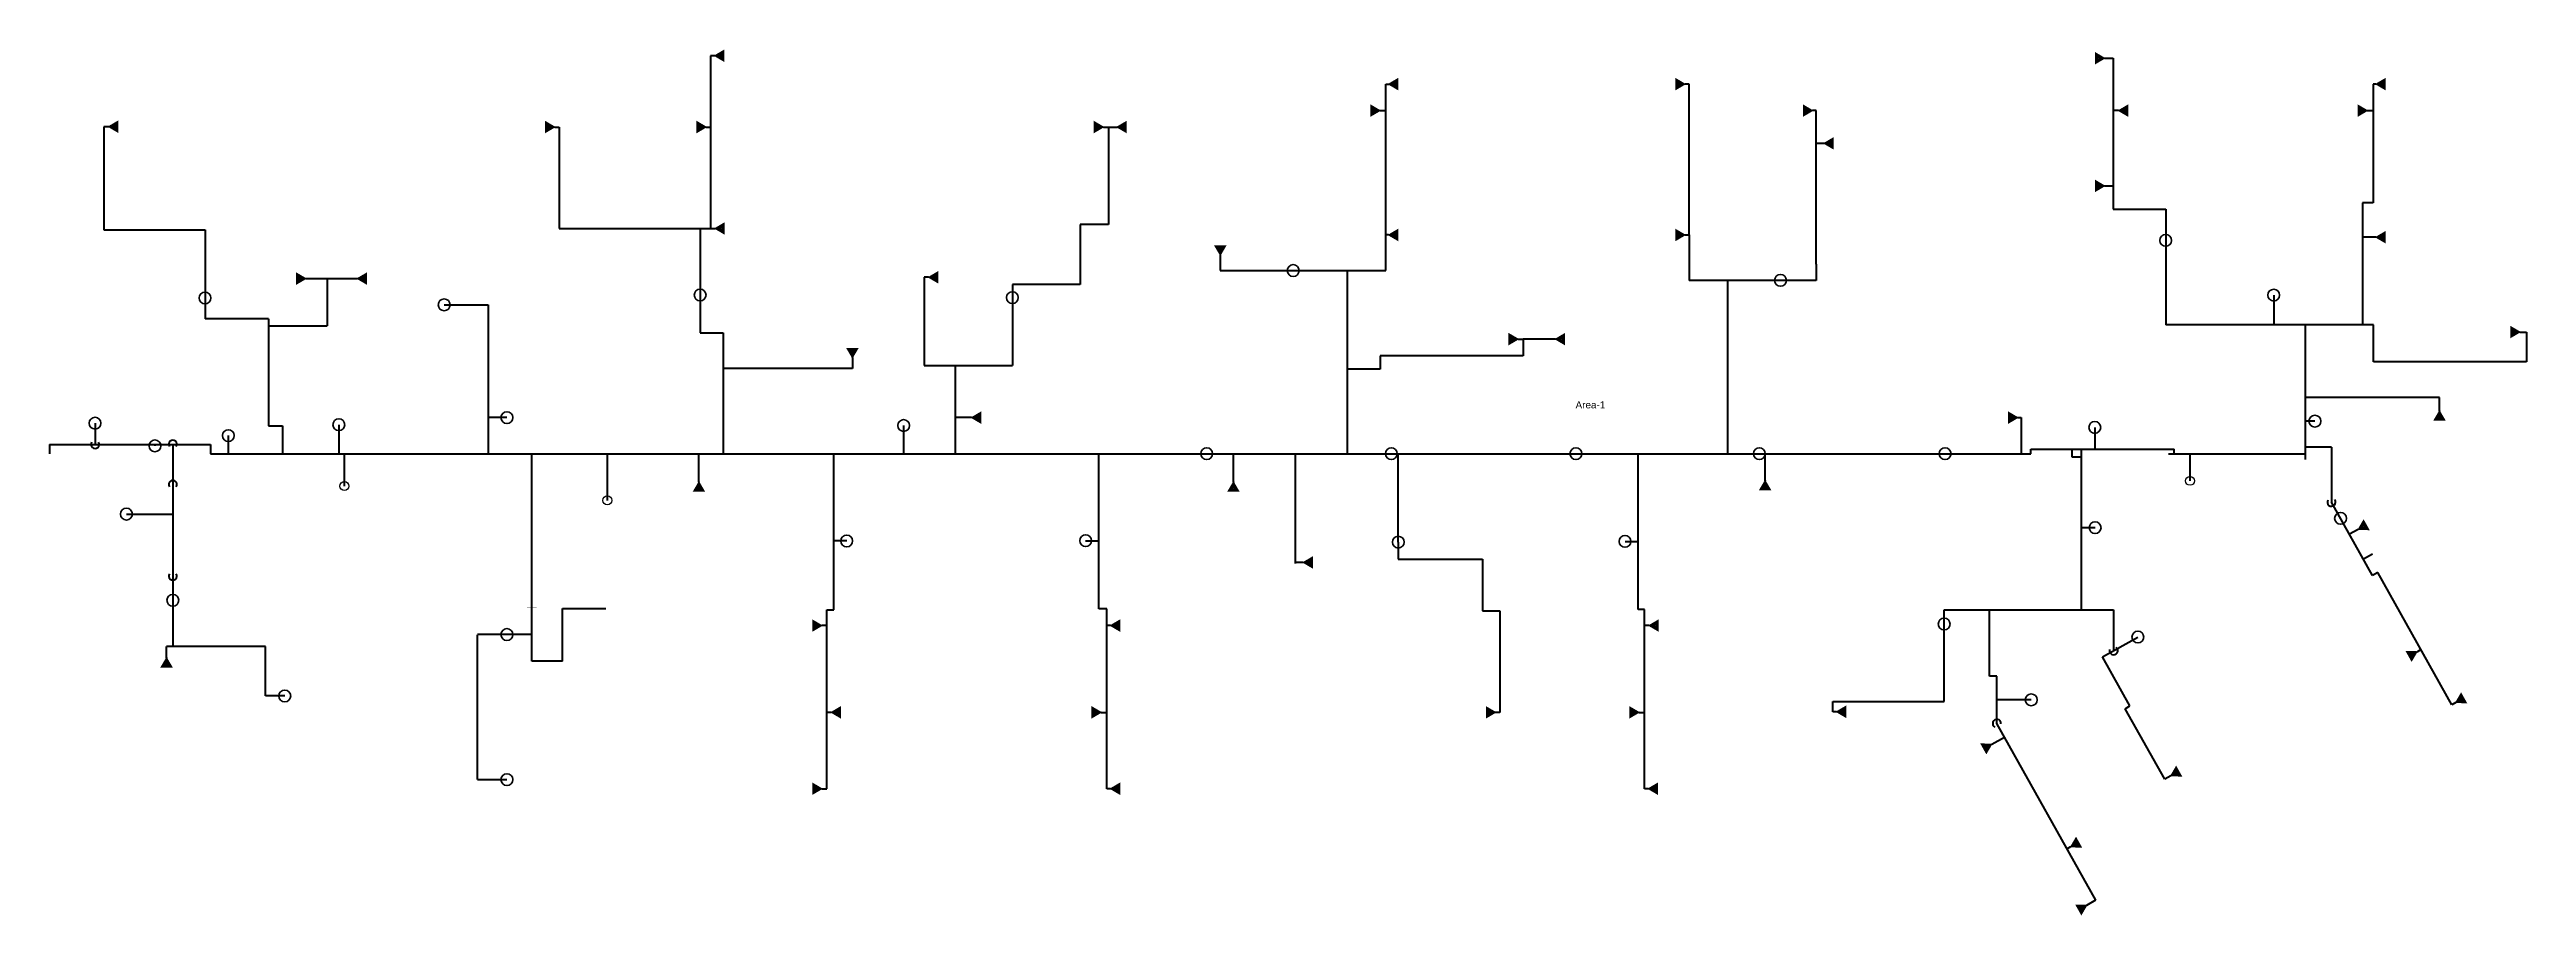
# Model space of a CAD drawing. Header units: inches. Extents: x -2802 to 2433, y -7056 to -2017.
# Drawn here: x -266 to 1827, y -5465 to -4732 of the extents above; entities that cross this region are included whole.
import ezdxf

# ---------------------------------------------------------------- set-up
doc = ezdxf.new("R2010")
doc.units = ezdxf.units.IN
doc.header["$LTSCALE"] = 0.5
doc.header["$MEASUREMENT"] = 0
doc.set_wipeout_variables(frame=1)
for name, color, linetype, lineweight in [('SPRK-COUPLING', 7, 'Continuous', 40), ('SPRK-CUTS', 7, 'Continuous', 0), ('sprk-hd-sw', 7, 'Continuous', 30), ('SPRK-HD-UP', 7, 'Continuous', 30), ('sprk-pbl', 6, 'Continuous', 60), ('sprk-pmn', 1, 'Continuous', 70), ('sprk-ref-hds', 4, 'Continuous', 35)]:
    doc.layers.add(name, color=color, linetype=linetype, lineweight=lineweight)
doc.styles.add('SPRK-CUTS-1-4', font='arial.ttf', dxfattribs={"width": 0.475, "height": 6})

# ---------------------------------------------------------------- blocks, each defined once
blk = doc.blocks.new('sprk-hd-sw')
at = {"layer": 'sprk-hd-sw', "const_width": 3}
blk.add_lwpolyline([(-2.1, 0), (-6.7, 2.7), (-6.7, -2.7)], close=True, dxfattribs=at)
at = {"layer": 'sprk-hd-sw'}
blk.add_circle((0, 0), 0.305, dxfattribs=at)
blk = doc.blocks.new('SPRK-HD-UP')
at = {"layer": 'SPRK-HD-UP'}
blk.add_circle((0, 0), 3.75, dxfattribs=at)
at = {"color": 255, "lineweight": 0}
blk.add_wipeout([(3, 0), (2.9, 0.8), (2.5, 1.6), (2, 2.2), (1.2, 2.7), (0.1, 3), (-0.7, 2.9), (-1.3, 2.7), (-1.9, 2.3), (-2.3, 2), (-2.5, 1.7), (-2.8, 1.1), (-2.9, 0.5), (-3, -0.3), (-2.7, -1.3), (-2.2, -2.1), (-1.5, -2.6), (-0.9, -2.9), (0.1, -3), (1.1, -2.8), (1.9, -2.3), (2.4, -1.8), (2.8, -1.1), (3, -0.4)], dxfattribs=at).dxf.layer = 'SPRK-HD-UP'
blk = doc.blocks.new('coupling')
at = {"layer": 'SPRK-COUPLING', "const_width": 0.4}
for points in [[(-4, 0), (4, 0)], [(0, 4), (0, -4)]]:
    blk.add_lwpolyline(points, dxfattribs=at)
blk = doc.blocks.new('AREA-CONFIG')
at = {"layer": 'SPRK-CUTS', "style": 'SPRK-CUTS-1-4', "flags": 1}
for tag, p in [('AREA-ID', (0, 0)), ('MAIN-LABEL', (0, -14.4)), ('MAIN-START-NO', (0, -21.6)), ('BRANCH-LABEL', (0, -28.8)), ('BRANCH-START-NO', (0, -36)), ('IGNORE-SHORTER-THAN', (0, -43.2)), ('CUT-LONGER-THAN', (0, -50.4)), ('CUT-BRANCH-INTO', (0, -57.6)), ('CUT-MAIN-INTO', (0, -64.8)), ('MAIN-CUT-CLEARANCE', (0, -72))]:
    blk.add_attdef(tag, p, '', height=6, dxfattribs=at)
at = {"layer": 'SPRK-CUTS', "style": 'SPRK-CUTS-1-4'}
blk.add_attdef('AREA-NAME', (0, -7.2), '', height=6, dxfattribs=at)

msp = doc.modelspace()

# ---------------------------------------------------------------- linework, layer by layer
at = {"layer": 'sprk-pbl'}
for p, q in [((295.8, -4737.6), (292.2, -4737.6)), ((292.2, -4737.6), (292.2, -4883.7)), ((1470.4, -4739.7), (1477.7, -4739.7)), ((1477.7, -4739.7), (1477.7, -4867.3)), ((862.9, -4919.3), (862.9, -4761.6)), ((862.9, -4761.6), (865.9, -4761.6)), ((1119.4, -4761.6), (1115.8, -4761.6)), ((1119.4, -4889.2), (1119.4, -4761.6)), ((1699.7, -4761.6), (1697.4, -4761.6)), ((1697.4, -4761.6), (1697.4, -4862)), ((858.1, -4784), (862.9, -4784)), ((1226.7, -4784), (1223.6, -4784)), ((1226.7, -4913.8), (1226.7, -4784)), ((1482.2, -4784), (1477.7, -4784)), ((1692.4, -4784), (1697.4, -4784)), ((-216.4, -4797.6), (-220.4, -4797.6)), ((-220.4, -4797.6), (-220.4, -4884.9)), ((160.6, -4797.9), (164.3, -4797.9)), ((164.3, -4797.9), (164.3, -4883.7)), ((288.6, -4797.9), (292.2, -4797.9)), ((624.3, -4797.9), (636.1, -4797.9)), ((628.6, -4797.9), (628.6, -4880.3)), ((1233.3, -4811.7), (1226.7, -4811.7)), ((1470.4, -4847.7), (1477.7, -4847.7)), ((1477.7, -4867.3), (1522, -4867.3)), ((1522, -4867.3), (1522, -4965.3)), ((1697.4, -4862), (1688.4, -4862)), ((1688.4, -4862), (1688.4, -4965.3)), ((-220.4, -4884.9), (-134.9, -4884.9)), ((-134.9, -4884.9), (-134.9, -4960.1)), ((164.3, -4883.7), (296.1, -4883.7)), ((283.5, -4883.7), (283.5, -4972.1)), ((628.6, -4880.3), (604.7, -4880.3)), ((604.7, -4880.3), (604.7, -4931)), ((865.3, -4889.2), (862.9, -4889.2)), ((1115.8, -4889.2), (1119.4, -4889.2)), ((1119.4, -4889.2), (1119.4, -4927.6)), ((1699.7, -4891.1), (1688.4, -4891.1)), ((723.1, -4906.2), (723.1, -4919.3)), ((1226.7, -4913.8), (1226.7, -4927.6)), ((-49.7, -4926.1), (-6.2, -4926.1)), ((-31.8, -4926.1), (-31.8, -4966.1)), ((476.6, -4925), (472.8, -4925)), ((472.8, -4925), (472.8, -4999.6)), ((604.7, -4931), (547.4, -4931)), ((547.4, -4931), (547.4, -4999.6)), ((723.1, -4919.3), (862.9, -4919.3)), ((830.2, -4919.3), (830.2, -5074.3)), ((1226.7, -4927.6), (1119.4, -4927.6)), ((1151.6, -4927.6), (1151.6, -5074.3)), ((-81.3, -4960.1), (-134.9, -4960.1)), ((-81.3, -4960.1), (-81.3, -5050.7)), ((67.2, -4948.3), (104.5, -4948.3)), ((104.5, -4948.3), (104.5, -5074.3)), ((1613.3, -4940.1), (1613.3, -4965.3)), ((-81.3, -4966.1), (-31.8, -4966.1)), ((283.5, -4972.1), (302.9, -4972.1)), ((302.9, -4972.1), (302.9, -5074.3)), ((974.8, -4977.3), (979.1, -4977.3)), ((979.1, -4977.3), (979.1, -4991.5)), ((1006.3, -4977.3), (979.1, -4977.3)), ((1697.5, -4965.3), (1522, -4965.3)), ((1697.5, -4996.5), (1697.5, -4965.3)), ((1821.4, -4971.3), (1826.9, -4971.3)), ((1826.9, -4971.3), (1826.9, -4996.5)), ((412.2, -5002.1), (302.9, -5002.1)), ((412.2, -4993), (412.2, -5002.1)), ((472.8, -4999.6), (547.4, -4999.6)), ((499.3, -5074.3), (499.3, -4999.6)), ((858.2, -5002.6), (830.2, -5002.6)), ((979.1, -4991.5), (858.2, -4991.5)), ((858.2, -4991.5), (858.2, -5002.6)), ((1826.9, -4996.5), (1697.5, -4996.5)), ((120.2, -5043.7), (104.5, -5043.7)), ((512.9, -5043.7), (499.3, -5043.7)), ((1397, -5043.7), (1400, -5043.7)), ((1400, -5043.7), (1400, -5074.3)), ((1753.4, -5026.6), (1639.9, -5026.6)), ((1753.4, -5038.1), (1753.4, -5026.6)), ((-227.8, -5048.4), (-227.8, -5066.3)), ((-115.2, -5058.9), (-115.2, -5074.3)), ((-81.3, -5050.7), (-69.3, -5050.7)), ((-69.3, -5050.7), (-69.3, -5074.3)), ((-21.8, -5049.7), (-21.8, -5074.3)), ((455.5, -5050.4), (455.5, -5074.3)), ((1462.1, -5052), (1462.1, -5070.3)), ((1648.1, -5046.7), (1639.9, -5046.7)), ((-177.2, -5066.3), (-177.2, -5067.6)), ((-162.1, -5066.3), (-162.1, -5237.4)), ((282.5, -5098.2), (282.5, -5074.3)), ((396.6, -5206.2), (396.6, -5074.3)), ((620.5, -5205.5), (620.5, -5074.3)), ((734.2, -5098.2), (734.2, -5074.3)), ((786.7, -5167.1), (786.7, -5074.3)), ((873.5, -5149), (873.5, -5074.3)), ((1076.3, -5205.9), (1076.3, -5074.3)), ((1183.5, -5097), (1183.5, -5074.3)), ((1662.1, -5068.7), (1639.9, -5068.7)), ((1662.1, -5068.7), (1662.1, -5115.1)), ((-201.3, -5125.3), (-162.1, -5125.3)), ((1696.9, -5177.2), (1662.1, -5115.1)), ((407.4, -5148), (396.6, -5148)), ((609.3, -5147.8), (620.5, -5147.8)), ((873.5, -5149), (873.5, -5163.3)), ((1065.1, -5148.4), (1076.3, -5148.4)), ((1462.4, -5136.8), (1451, -5136.8)), ((1684.7, -5138.3), (1677.4, -5142.4)), ((793.2, -5166.2), (786.7, -5166.2)), ((873.5, -5163.3), (944.7, -5163.3)), ((944.7, -5163.3), (944.7, -5207.2)), ((1696.7, -5159.1), (1689.1, -5163.3)), ((1701.2, -5174.8), (1696.9, -5177.2)), ((1763.9, -5286.5), (1701.2, -5174.8)), ((390.6, -5219.6), (390.6, -5206.2)), ((390.6, -5206.2), (396.6, -5206.2)), ((627.2, -5205.5), (620.5, -5205.5)), ((627.2, -5357.6), (627.2, -5205.5)), ((944.7, -5207.2), (959.3, -5207.2)), ((959.3, -5207.2), (959.3, -5293)), ((1081.7, -5205.9), (1076.3, -5205.9)), ((1081.7, -5357.6), (1081.7, -5205.9)), ((1334.8, -5283.9), (1334.8, -5206.2)), ((1334.8, -5206.2), (1453.4, -5206.2)), ((1373.1, -5262.3), (1373.1, -5206.4)), ((1373.1, -5262.3), (1373.1, -5206.4)), ((1453.4, -5206.2), (1478, -5206.2)), ((1478, -5206.2), (1478, -5240.8)), ((141.3, -5227.2), (95.3, -5227.2)), ((95.3, -5349.9), (95.3, -5227.3)), ((390.6, -5219.6), (386.4, -5219.6)), ((390.6, -5357.6), (390.6, -5219.6)), ((630.3, -5219.6), (627.2, -5219.6)), ((1085.4, -5219.6), (1081.7, -5219.6)), ((1468.5, -5246), (1498.5, -5229.3)), ((-83.7, -5237.4), (-167.4, -5237.4)), ((-167.4, -5246.9), (-167.4, -5237.4)), ((-83.7, -5279.1), (-83.7, -5237.4)), ((1491.8, -5287.5), (1468.5, -5246)), ((1734.4, -5241.7), (1737.7, -5239.8)), ((1379.3, -5262.3), (1373.1, -5262.3)), ((1379.3, -5302.4), (1379.3, -5262.3)), ((-67.5, -5279.1), (-83.7, -5279.1)), ((394, -5293), (390.6, -5293)), ((622.4, -5293), (627.2, -5293)), ((959.3, -5293), (955.7, -5293)), ((1076.9, -5293), (1081.7, -5293)), ((1240.8, -5292.5), (1240.8, -5283.9)), ((1240.8, -5283.9), (1334.8, -5283.9)), ((1243.8, -5292.5), (1240.8, -5292.5)), ((1408.4, -5282.4), (1379.3, -5282.4)), ((1487.7, -5289.9), (1491.8, -5287.5)), ((1521.2, -5349.6), (1487.7, -5289.9)), ((1767.1, -5284.7), (1763.9, -5286.5)), ((1375, -5319.9), (1385.8, -5313.9)), ((1463.1, -5451.8), (1379.3, -5302.4)), ((95.3, -5349.9), (120.2, -5349.9)), ((386.4, -5357.6), (390.6, -5357.6)), ((630.3, -5357.6), (627.2, -5357.6)), ((1084.8, -5357.6), (1081.7, -5357.6)), ((1526.3, -5346.7), (1521.2, -5349.6)), ((1441.7, -5406.8), (1438.8, -5408.4)), ((1455.3, -5456.2), (1463.1, -5451.7))]:
    msp.add_line(p, q, dxfattribs=at)
at = {"layer": 'sprk-pbl', "lineweight": 40}
for centre, start, end in [((-227.8, -5066.3), 147.0037, 32.9963), ((-162.1, -5066.3), 327.0037, 212.9963), ((-162.1, -5100.3), 327.0037, 212.9963), ((1662.1, -5115.1), 151.3173, 37.3099), ((-162.1, -5177.7), 147.0037, 32.9963), ((1478, -5240.8), 165.0248, 51.0175), ((1379.3, -5302.4), 355.9357, 241.9283)]:
    msp.add_arc(centre, 3.5, start, end, dxfattribs=at)
at = {"layer": 'sprk-pmn'}
for p, q in [((1639.9, -4965.3), (1639.9, -5079.1)), ((-266.3, -5066.3), (-130.2, -5066.3)), ((-266.3, -5066.3), (-266.3, -5074.3)), ((-130.2, -5066.3), (-130.2, -5074.3)), ((-130.2, -5074.3), (141.3, -5074.3)), ((141.3, -5074.3), (1408.1, -5074.3)), ((141.3, -5249.6), (141.3, -5074.3)), ((1408.1, -5070.3), (1529.1, -5070.3)), ((1408.1, -5074.3), (1408.1, -5070.3)), ((1442.8, -5070.3), (1442.8, -5076.8)), ((1442.8, -5076.8), (1451, -5076.8)), ((1451, -5206.1), (1451, -5071.2)), ((1524.4, -5074.3), (1639.9, -5074.3)), ((1529.1, -5074.3), (1529.1, -5070.3)), ((167.3, -5249.6), (167.3, -5205.1)), ((167.3, -5205.1), (203.7, -5205.2)), ((167.3, -5249.6), (141.3, -5249.6))]:
    msp.add_line(p, q, dxfattribs=at)
at = {"layer": 'sprk-ref-hds'}
for centre in [(1522, -4893.8), (784.7, -4919.3), (-134.9, -4942.5), (283.5, -4940), (547.4, -4942.2), (1196.5, -4927.6), (1613.3, -4940.1), (67.2, -4948.3), (-227.8, -5048.4), (120.2, -5043.7), (1648.1, -5046.7), (-177.2, -5067.6), (-115.2, -5058.9), (-21.8, -5049.7), (455.5, -5050.4), (1462.1, -5052), (711.6, -5074.2), (867.6, -5074.2), (1023.6, -5074.2), (1178.6, -5074.2), (1335.6, -5074.2), (-201.3, -5125.3), (1669.8, -5128.9), (407.4, -5148), (609.3, -5147.8), (873.5, -5149), (1065.1, -5148.4), (1462.4, -5136.8), (-162.1, -5198.2), (120.2, -5227.2), (1334.8, -5218.3), (1498.5, -5229.3), (-67.5, -5279.1), (1408.4, -5282.4), (120.2, -5349.9)]:
    msp.add_circle(centre, 5, dxfattribs=at)

# ---------------------------------------------------------------- block references
at = {"layer": 'SPRK-COUPLING'}
msp.add_blockref('coupling', (141.3, -5204.3), dxfattribs=at)
at = {"layer": 'SPRK-CUTS'}
msp.add_blockref('AREA-CONFIG', (1023.3, -5028.7), dxfattribs=at).add_auto_attribs({'AREA-NAME': 'Area-1'})
at = {"layer": 'sprk-hd-sw'}
for p, rotation in [((295.8, -4737.6), 180), ((865.3, -4761.6), 180), ((1699.7, -4761.6), 180), ((-216.4, -4797.6), 180), ((635.8, -4797.9), 180), ((1482.2, -4784), 180), ((1233.3, -4811.7), 180), ((296.1, -4883.7), 180), ((723.1, -4906.2), 270), ((865.3, -4889.2), 180), ((1699.7, -4891.1), 180), ((-6.2, -4926.1), 180), ((476.6, -4925), 180), ((1006.3, -4977.3), 180), ((412.2, -4993), 270), ((512.9, -5043.7), 180), ((1753.4, -5038.1), 89.99999999999999), ((282.5, -5098.2), 89.99999999999999), ((734.2, -5098.2), 89.99999999999999), ((1183.5, -5097), 89.99999999999999), ((1684.7, -5138.3), 209.2818796522789), ((793.2, -5166.2), 180), ((630.3, -5219.6), 180), ((1085.4, -5219.6), 180), ((-167.4, -5246.9), 89.99999999999999), ((1734.4, -5241.7), 29.28187965227892), ((394.3, -5293), 180), ((1243.8, -5292.5), 180), ((1767.1, -5284.7), 209.2818796522789), ((1375, -5319.9), 29.28187965227892), ((630.3, -5357.6), 180), ((1084.8, -5357.6), 180), ((1526.3, -5346.7), 209.2818796522789), ((1441.7, -5406.8), 209.2818796522789), ((1455.3, -5456.2), 29.28187965227892)]:
    msp.add_blockref('sprk-hd-sw', p, dxfattribs=dict(at, rotation=rotation))
for p in [(1470.4, -4739.7), (1115.8, -4761.6), (160.6, -4797.9), (288.6, -4797.9), (624.3, -4797.9), (858.1, -4784), (1223.6, -4784), (1692.4, -4784), (1470.4, -4847.7), (1115.8, -4889.2), (-49.7, -4926.1), (974.8, -4977.3), (1821.4, -4971.3), (1397, -5043.7), (386.4, -5219.6), (622.4, -5293), (955.7, -5293), (1076.9, -5293), (386.4, -5357.6)]:
    msp.add_blockref('sprk-hd-sw', p, dxfattribs=at)
at = {"layer": 'SPRK-HD-UP'}
for p in [(-17.1, -5101.6), (1542.6, -5097.2), (205.1, -5113.7)]:
    msp.add_blockref('SPRK-HD-UP', p, dxfattribs=at)

# ---------------------------------------------------------------- next in the draw order: linework, layer by layer
at = {"layer": 'sprk-pbl'}
for p, q in [((-17.1, -5101.6), (-17.1, -5074.3)), ((205.1, -5113.7), (205.1, -5074.3)), ((1542.6, -5097.2), (1542.6, -5074.3))]:
    msp.add_line(p, q, dxfattribs=at)

doc.saveas('drawing.dxf')
